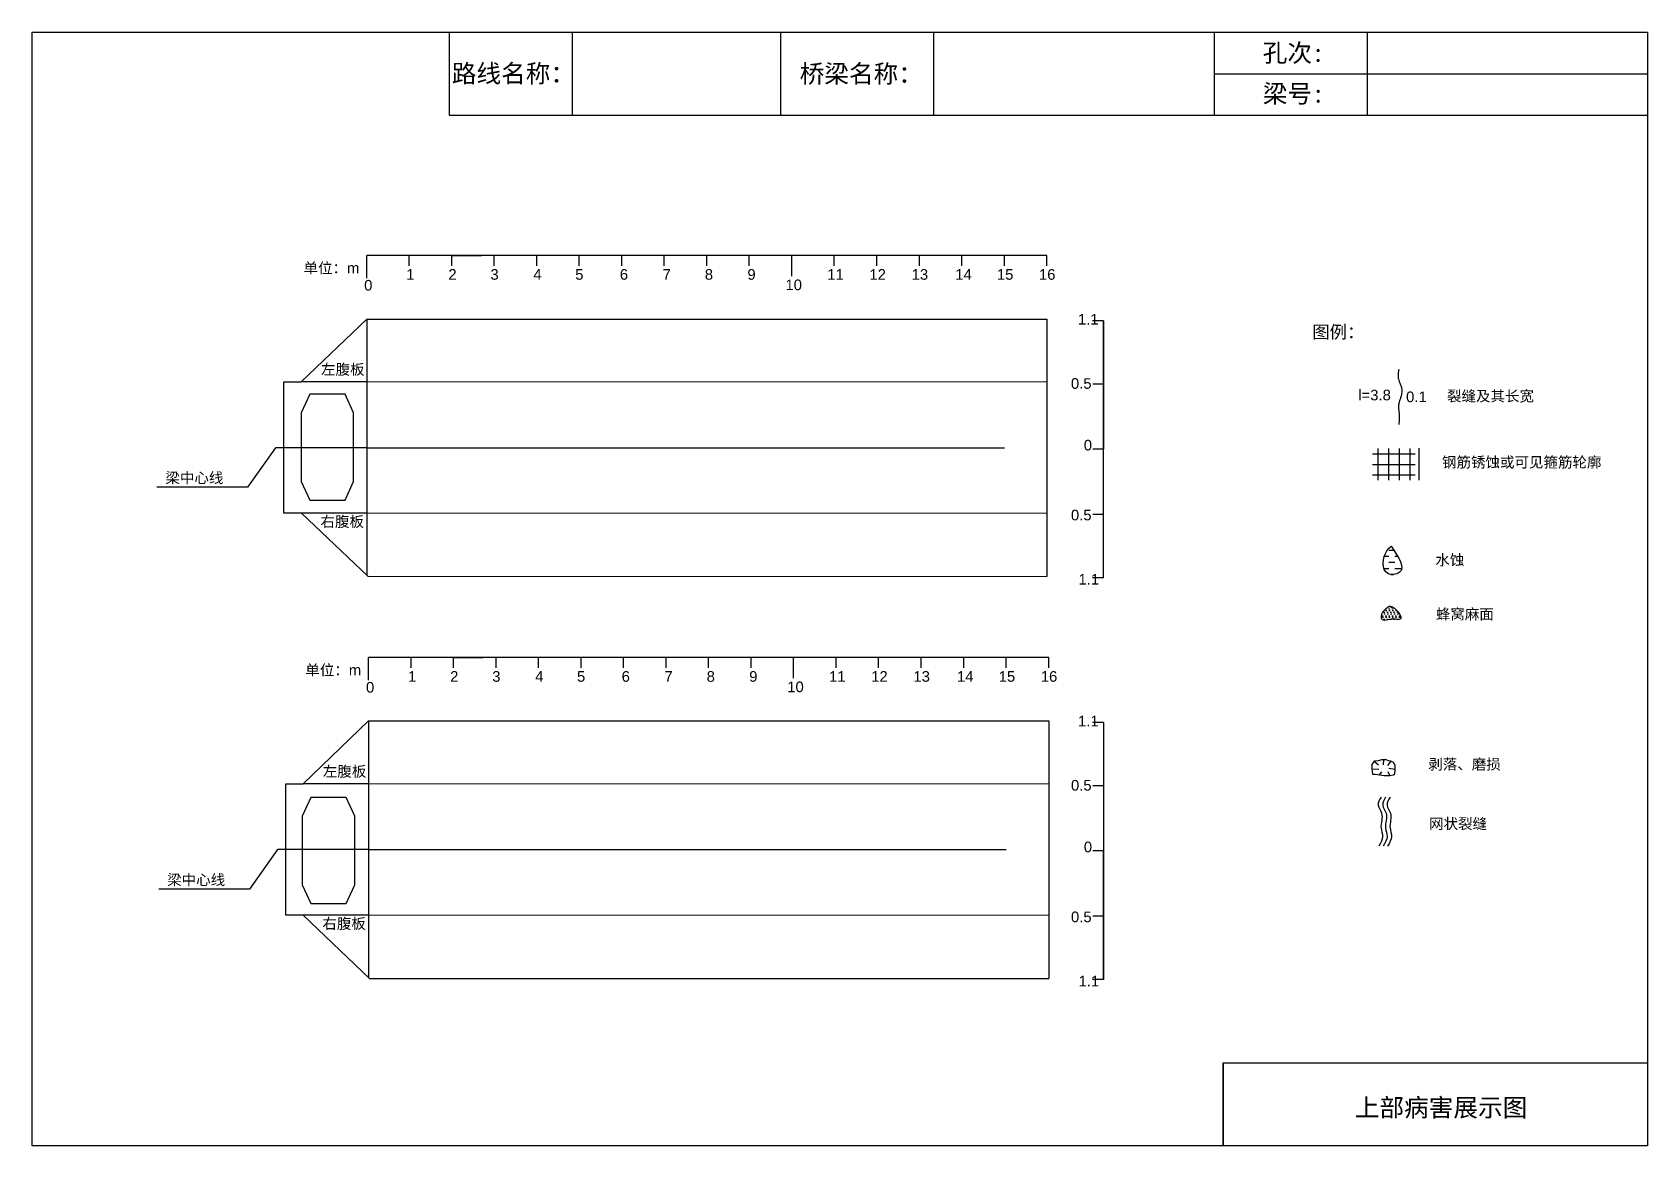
# Model space of a CAD drawing. Header units: millimetres. Extents: x 3506 to 3642, y 1512 to 1538.
# Drawn here: x 3604.4 to 3642.4, y 1511.86 to 1538.06 of the extents above; entities that cross this region are included whole.
import ezdxf

# ---------------------------------------------------------------- set-up
doc = ezdxf.new("R2010")
doc.units = ezdxf.units.MM
doc.linetypes.add('CENTER2', pattern=[1.125, 0.75, -0.125, 0.125, -0.125])
doc.linetypes.add('DASHED', pattern=[0.75, 0.5, -0.25])
for name, color, linetype in [('加固措施', 7, 'Continuous'), ('图层1', 7, 'Continuous'), ('病害', 5, 'Continuous')]:
    doc.layers.add(name, color=color, linetype=linetype)
doc.styles.get("Standard").update_dxf_attribs({"font": 'arial.ttf'})
doc.styles.add('汉字', font='')
doc.styles.get('汉字').set_extended_font_data('SimSun')

msp = doc.modelspace()

# ---------------------------------------------------------------- texts
for s, p in [('单位：m', (3610.782, 1532.393)), ('0', (3612.208, 1531.987)), ('1', (3613.199, 1532.242)), ('2', (3614.188, 1532.242)), ('3', (3615.178, 1532.242)), ('4', (3616.188, 1532.242)), ('5', (3617.173, 1532.242)), ('6', (3618.223, 1532.242)), ('7', (3619.229, 1532.242)), ('8', (3620.222, 1532.242)), ('9', (3621.223, 1532.242)), ('10', (3622.118, 1531.997)), ('11', (3623.101, 1532.242)), ('12', (3624.093, 1532.242)), ('13', (3625.087, 1532.242)), ('14', (3626.112, 1532.242)), ('15', (3627.093, 1532.242)), ('16', (3628.082, 1532.242)), ('1.1', (3629, 1531.188)), ('左腹板', (3611.194, 1530.008)), ('0.5', (3628.834, 1529.676)), ('0', (3629.137, 1528.225)), ('梁中心线', (3607.532, 1527.455)), ('右腹板', (3611.181, 1526.427)), ('0.5', (3628.834, 1526.58)), ('1.1', (3629.011, 1525.068)), ('单位：m', (3610.824, 1522.933)), ('0', (3612.251, 1522.527)), ('1', (3613.241, 1522.782)), ('2', (3614.23, 1522.782)), ('3', (3615.221, 1522.782)), ('4', (3616.231, 1522.782)), ('5', (3617.215, 1522.782)), ('6', (3618.265, 1522.782)), ('7', (3619.272, 1522.782)), ('8', (3620.265, 1522.782)), ('9', (3621.265, 1522.782)), ('10', (3622.161, 1522.537)), ('11', (3623.144, 1522.782)), ('12', (3624.135, 1522.782)), ('13', (3625.129, 1522.782)), ('14', (3626.154, 1522.782)), ('15', (3627.135, 1522.782)), ('16', (3628.125, 1522.782)), ('1.1', (3629.001, 1521.733)), ('左腹板', (3611.236, 1520.548)), ('0.5', (3628.835, 1520.221)), ('0', (3629.138, 1518.77)), ('梁中心线', (3607.574, 1517.996)), ('0.5', (3628.835, 1517.124)), ('右腹板', (3611.224, 1516.968)), ('1.1', (3629.012, 1515.613))]:
    msp.add_text(s, height=0.25).set_placement(p)
at = {"layer": '图层1', "style": '汉字'}
for s, p in [('孔次:', (3633.345, 1537.369)), ('路线名称：', (3614.27, 1536.883)), ('桥梁名称：', (3622.453, 1536.876)), ('梁号:', (3633.347, 1536.409)), ('上部病害展示图', (3635.512, 1512.551))]:
    msp.add_text(s, height=0.425, dxfattribs=at).set_placement(p)
at = {"layer": '图层1', "lineweight": -2, "attachment_point": 1}
for s, insert, char_height in [('图例：', (3634.511, 1531.163), 0.3), ('l=3.8', (3635.593, 1529.654), 0.25), ('0.1', (3636.718, 1529.612), 0.25), ('裂缝及其长宽', (3637.68, 1529.63), 0.25), ('钢筋锈蚀或可见箍筋轮廓', (3637.563, 1528.074), 0.25), ('水蚀', (3637.407, 1525.774), 0.25), ('蜂窝麻面', (3637.418, 1524.499), 0.25), ('剥落、磨损', (3637.24, 1520.967), 0.25), ('网状裂缝', (3637.259, 1519.567), 0.25)]:
    msp.add_mtext(s, dxfattribs=dict(at, insert=insert, char_height=char_height))

# ---------------------------------------------------------------- blocks, each defined once
blk = doc.blocks.new('adfsd')
at = {"lineweight": -2, "ltscale": 0.5}
for p, q in [((1140.876, -3083.768), (1140.94, -3083.769)), ((1140.897, -3083.694), (1140.936, -3083.729)), ((1140.948, -3083.824), (1140.969, -3083.796)), ((1140.983, -3083.682), (1140.981, -3083.729)), ((1141.053, -3083.694), (1141.022, -3083.735)), ((1141.045, -3083.83), (1141.028, -3083.796)), ((1141.094, -3083.772), (1141.036, -3083.763))]:
    blk.add_line(p, q, dxfattribs=at)
blk.add_lwpolyline([(1141, -3083.682), (1140.967, -3083.682), (1140.934, -3083.69), (1140.897, -3083.694), (1140.876, -3083.727), (1140.876, -3083.768), (1140.88, -3083.818), (1140.905, -3083.818), (1140.991, -3083.83), (1141.045, -3083.83), (1141.078, -3083.822), (1141.09, -3083.814), (1141.094, -3083.772), (1141.094, -3083.735), (1141.078, -3083.707), (1141.053, -3083.694), (1141.033, -3083.69), (1141, -3083.678)], dxfattribs=at)

# ---------------------------------------------------------------- hatches: boundary and pattern name
at = {"layer": '加固措施', "lineweight": -2}
h = msp.add_hatch(dxfattribs=at)
h.set_pattern_fill('DASH', color=256, scale=0.045)
h.set_pattern_definition([(0, (3364.41933, 1507.73418), (0.142875, 0.142875), [0.142875, -0.142875])])
edge = h.paths.add_edge_path()
edge.add_spline(control_points=[(3636.367, 1525.971), (3636.332, 1525.94), (3636.165, 1525.792), (3636.12, 1525.254), (3636.79, 1525.35), (3636.542, 1525.714), (3636.367, 1525.971)], knot_values=[0, 0, 0, 0, 3.237042, 15.187225, 21.182779, 35.601669, 35.601669, 35.601669, 35.601669], degree=3, periodic=0)
h = msp.add_hatch(dxfattribs=at)
h.set_pattern_fill('DOTS', scale=0.05)
h.set_pattern_definition([(0, (3334.145404, 1501.2817), (0.0396875, 0.079375), [0, -0.079375])])
edge = h.paths.add_edge_path()
edge.add_spline(control_points=[(3636.32, 1524.559), (3636.245, 1524.508), (3636.14, 1524.435), (3636.128, 1524.166), (3636.378, 1524.29), (3636.717, 1524.193), (3636.464, 1524.565), (3636.328, 1524.559), (3636.32, 1524.559)], knot_values=[0, 0, 0, 0, 5.205471, 7.397577, 12.944796, 16.169923, 23.88441, 24.400432, 24.400432, 24.400432, 24.400432], degree=3, periodic=0)
at = {"layer": '病害', "lineweight": -2}
h = msp.add_hatch(dxfattribs=at)
h.set_pattern_fill('DOTS', color=4, scale=0.05, style=0)
h.set_pattern_definition([(0, (3126.69406, 1471.71121), (0.0396875, 0.079375), [0, -0.079375])])
edge = h.paths.add_edge_path()
edge.add_spline(control_points=[(3636.32, 1524.559), (3636.245, 1524.508), (3636.14, 1524.435), (3636.128, 1524.166), (3636.378, 1524.29), (3636.717, 1524.193), (3636.464, 1524.565), (3636.328, 1524.559), (3636.32, 1524.559)], knot_values=[0, 0, 0, 0, 1.041094, 1.479515, 2.588959, 3.233985, 4.776882, 4.880086, 4.880086, 4.880086, 4.880086], degree=3, periodic=0)

# ---------------------------------------------------------------- linework, layer by layer
at = {"color": 0, "linetype": 'ByBlock'}
for p, q in [((3604.401, 1538.065), (3642.401, 1538.065)), ((3604.401, 1511.865), (3604.401, 1538.065)), ((3614.204, 1538.065), (3614.204, 1536.117)), ((3622.002, 1538.065), (3622.002, 1536.117)), ((3632.202, 1538.065), (3632.202, 1536.117)), ((3635.804, 1538.061), (3635.804, 1536.113)), ((3642.401, 1538.065), (3642.401, 1511.865)), ((3614.204, 1536.117), (3642.401, 1536.117)), ((3628.268, 1531.318), (3628.268, 1525.262)), ((3629.602, 1525.227), (3629.602, 1531.279)), ((3628.311, 1521.859), (3628.311, 1515.803)), ((3629.603, 1521.823), (3629.603, 1515.772)), ((3632.417, 1511.865), (3632.417, 1513.813)), ((3632.417, 1513.813), (3642.401, 1513.813)), ((3642.401, 1511.865), (3604.401, 1511.865))]:
    msp.add_line(p, q, dxfattribs=at)
at = {"color": 0}
for p, q in [((3628.268, 1532.81), (3612.268, 1532.81)), ((3612.268, 1532.281), (3612.268, 1532.81)), ((3613.268, 1532.568), (3613.268, 1532.81)), ((3614.268, 1532.81), (3614.968, 1532.81)), ((3614.268, 1532.568), (3614.268, 1532.81)), ((3615.268, 1532.568), (3615.268, 1532.81)), ((3616.268, 1532.568), (3616.268, 1532.81)), ((3617.268, 1532.568), (3617.268, 1532.81)), ((3618.268, 1532.568), (3618.268, 1532.81)), ((3619.268, 1532.568), (3619.268, 1532.81)), ((3620.268, 1532.568), (3620.268, 1532.81)), ((3621.268, 1532.568), (3621.268, 1532.81)), ((3622.268, 1532.327), (3622.268, 1532.81)), ((3623.268, 1532.568), (3623.268, 1532.81)), ((3624.268, 1532.568), (3624.268, 1532.81)), ((3625.268, 1532.568), (3625.268, 1532.81)), ((3626.268, 1532.568), (3626.268, 1532.81)), ((3627.268, 1532.568), (3627.268, 1532.81)), ((3628.268, 1532.568), (3628.268, 1532.81)), ((3612.27, 1531.318), (3610.728, 1529.837)), ((3612.27, 1531.318), (3628.268, 1531.318)), ((3612.27, 1531.318), (3612.27, 1525.283)), ((3629.602, 1531.279), (3629.339, 1531.279)), ((3629.602, 1531.279), (3629.602, 1529.537)), ((3628.268, 1529.829), (3612.272, 1529.837)), ((3629.602, 1529.785), (3629.352, 1529.785)), ((3629.602, 1529.537), (3629.602, 1528.257)), ((3610.125, 1528.29), (3609.464, 1527.365)), ((3629.602, 1528.257), (3629.352, 1528.257)), ((3629.602, 1526.969), (3629.602, 1528.249)), ((3609.464, 1527.365), (3607.332, 1527.365)), ((3629.602, 1525.227), (3629.602, 1526.969)), ((3612.291, 1525.263), (3610.734, 1526.746)), ((3628.268, 1526.752), (3612.272, 1526.744)), ((3629.602, 1526.721), (3629.352, 1526.721)), ((3612.291, 1525.263), (3628.268, 1525.262)), ((3629.602, 1525.227), (3629.339, 1525.227)), ((3628.311, 1523.35), (3612.311, 1523.35)), ((3612.311, 1522.821), (3612.311, 1523.35)), ((3613.311, 1523.108), (3613.311, 1523.35)), ((3614.311, 1523.35), (3615.011, 1523.35)), ((3614.311, 1523.108), (3614.311, 1523.35)), ((3615.311, 1523.108), (3615.311, 1523.35)), ((3616.311, 1523.108), (3616.311, 1523.35)), ((3617.311, 1523.108), (3617.311, 1523.35)), ((3618.311, 1523.108), (3618.311, 1523.35)), ((3619.311, 1523.108), (3619.311, 1523.35)), ((3620.311, 1523.108), (3620.311, 1523.35)), ((3621.311, 1523.108), (3621.311, 1523.35)), ((3622.311, 1522.867), (3622.311, 1523.35)), ((3623.311, 1523.108), (3623.311, 1523.35)), ((3624.311, 1523.108), (3624.311, 1523.35)), ((3625.311, 1523.108), (3625.311, 1523.35)), ((3626.311, 1523.108), (3626.311, 1523.35)), ((3627.311, 1523.108), (3627.311, 1523.35)), ((3628.311, 1523.108), (3628.311, 1523.35)), ((3612.312, 1521.859), (3610.77, 1520.378)), ((3612.312, 1521.859), (3628.311, 1521.859)), ((3612.312, 1521.859), (3612.312, 1515.823)), ((3629.603, 1521.823), (3629.34, 1521.823)), ((3629.603, 1521.823), (3629.603, 1520.082)), ((3628.311, 1520.37), (3612.315, 1520.378)), ((3629.603, 1520.33), (3629.353, 1520.33)), ((3629.603, 1520.082), (3629.603, 1518.802)), ((3610.168, 1518.831), (3609.507, 1517.905)), ((3629.603, 1518.802), (3629.353, 1518.802)), ((3629.603, 1517.514), (3629.603, 1518.794)), ((3609.507, 1517.905), (3607.374, 1517.905)), ((3629.603, 1515.772), (3629.603, 1517.514)), ((3612.333, 1515.803), (3610.776, 1517.286)), ((3628.311, 1517.292), (3612.315, 1517.284)), ((3629.603, 1517.265), (3629.353, 1517.265)), ((3612.333, 1515.803), (3628.311, 1515.803)), ((3629.603, 1515.772), (3629.34, 1515.772))]:
    msp.add_line(p, q, dxfattribs=at)
at = {"color": 5}
for p, q in [((3610.322, 1526.746), (3610.322, 1529.837)), ((3610.322, 1529.837), (3610.728, 1529.837)), ((3612.272, 1529.837), (3610.728, 1529.837)), ((3610.734, 1526.746), (3610.322, 1526.746)), ((3612.279, 1526.752), (3610.734, 1526.746)), ((3610.364, 1517.286), (3610.364, 1520.378)), ((3610.364, 1520.378), (3610.77, 1520.378)), ((3612.315, 1520.378), (3610.77, 1520.378)), ((3610.776, 1517.286), (3610.364, 1517.286)), ((3612.321, 1517.292), (3610.776, 1517.286))]:
    msp.add_line(p, q, dxfattribs=at)
for p, q in [((3612.268, 1528.29), (3610.125, 1528.29)), ((3612.311, 1518.831), (3610.168, 1518.831))]:
    msp.add_line(p, q)
at = {"color": 1, "linetype": 'CENTER2', "ltscale": 20}
for p, q in [((3612.268, 1528.29), (3628.268, 1528.29)), ((3612.268, 1528.29), (3628.268, 1528.29)), ((3612.311, 1518.831), (3628.311, 1518.831)), ((3612.311, 1518.831), (3628.311, 1518.831))]:
    msp.add_line(p, q, dxfattribs=at)
at = {"color": 1, "linetype": 'DASHED', "ltscale": 2}
for p, q in [((3635.932, 1528.148), (3637.182, 1528.148)), ((3636.057, 1528.273), (3636.057, 1527.523)), ((3636.307, 1528.273), (3636.307, 1527.523)), ((3636.557, 1528.273), (3636.557, 1527.523)), ((3636.807, 1528.273), (3636.807, 1527.523)), ((3637.021, 1528.275), (3637.021, 1527.525)), ((3635.932, 1527.898), (3637.182, 1527.898)), ((3635.932, 1527.648), (3637.182, 1527.648))]:
    msp.add_line(p, q, dxfattribs=at)
at = {"color": 0, "linetype": 'ByBlock'}
msp.add_lwpolyline([(3604.401, 1538.065), (3642.401, 1538.065), (3642.401, 1511.865), (3604.401, 1511.865)], close=True, dxfattribs=at)
at = {"color": 5}
for points in [[(3610.929, 1527.059), (3611.761, 1527.059), (3611.961, 1527.495), (3611.961, 1529.114), (3611.761, 1529.549), (3610.929, 1529.549), (3610.729, 1529.114), (3610.729, 1527.495)], [(3610.953, 1517.566), (3611.785, 1517.566), (3611.985, 1518.001), (3611.985, 1519.62), (3611.785, 1520.056), (3610.953, 1520.056), (3610.753, 1519.62), (3610.753, 1518.001)]]:
    msp.add_lwpolyline(points, close=True, dxfattribs=at)
at = {"lineweight": -2}
msp.add_spline([(3636.32, 1524.559), (3636.146, 1524.366), (3636.146, 1524.256), (3636.423, 1524.256), (3636.584, 1524.256), (3636.345, 1524.559), (3636.32, 1524.559)], degree=3, dxfattribs=at)
for points in [[(3636.129, 1520.068), (3636.062, 1519.878), (3636.142, 1519.688), (3636.129, 1519.344), (3636.166, 1519.142), (3636.074, 1518.915)], [(3636.235, 1520.068), (3636.168, 1519.878), (3636.248, 1519.688), (3636.235, 1519.344), (3636.272, 1519.142), (3636.18, 1518.915)], [(3636.34, 1520.068), (3636.272, 1519.878), (3636.352, 1519.688), (3636.34, 1519.344), (3636.376, 1519.142), (3636.284, 1518.915)]]:
    msp.add_spline(points, degree=3)
at = {"layer": '加固措施', "lineweight": -2}
msp.add_spline([(3636.367, 1525.971), (3636.267, 1525.866), (3636.289, 1525.329), (3636.558, 1525.351), (3636.367, 1525.971)], degree=3, dxfattribs=at)
at = {"layer": '图层1', "lineweight": -2}
msp.add_open_spline([(3636.546, 1530.128), (3636.543, 1530.113), (3636.541, 1530.098), (3636.533, 1530.052), (3636.529, 1530.022), (3636.528, 1529.982), (3636.528, 1529.969), (3636.529, 1529.948), (3636.53, 1529.941), (3636.533, 1529.925), (3636.534, 1529.918), (3636.541, 1529.891), (3636.549, 1529.869), (3636.567, 1529.823), (3636.577, 1529.798), (3636.597, 1529.743), (3636.606, 1529.713), (3636.615, 1529.663), (3636.617, 1529.643), (3636.618, 1529.603), (3636.616, 1529.584), (3636.611, 1529.548), (3636.608, 1529.531), (3636.599, 1529.497), (3636.595, 1529.481), (3636.582, 1529.441), (3636.574, 1529.418), (3636.56, 1529.375), (3636.554, 1529.354), (3636.547, 1529.327), (3636.545, 1529.318), (3636.543, 1529.303), (3636.542, 1529.296), (3636.541, 1529.281), (3636.54, 1529.274), (3636.54, 1529.247), (3636.541, 1529.225), (3636.545, 1529.18), (3636.547, 1529.156), (3636.552, 1529.114), (3636.553, 1529.097), (3636.555, 1529.064), (3636.556, 1529.048), (3636.557, 1529.018), (3636.557, 1529.003), (3636.556, 1528.959), (3636.554, 1528.93), (3636.551, 1528.88), (3636.549, 1528.859), (3636.547, 1528.838)], degree=3, knots=[0, 0, 0, 0, 0.93103, 0.93103, 2.904338, 2.904338, 3.933552, 3.933552, 4.598026, 4.598026, 5.2625, 5.2625, 6.799065, 6.799065, 8.335629, 8.335629, 9.872194, 9.872194, 10.744529, 10.744529, 11.616864, 11.616864, 12.4892, 12.4892, 13.361535, 13.361535, 14.755665, 14.755665, 16.149795, 16.149795, 16.835641, 16.835641, 17.410365, 17.410365, 17.98509, 17.98509, 19.45733, 19.45733, 20.929571, 20.929571, 21.910052, 21.910052, 22.722819, 22.722819, 23.535585, 23.535585, 25.161117, 25.161117, 26.428502, 26.428502, 26.428502, 26.428502], dxfattribs=at)
at = {"layer": '病害', "color": 5}
for p, q in [((3614.204, 1538.065), (3614.204, 1536.117)), ((3622.002, 1538.065), (3622.002, 1536.117)), ((3632.202, 1538.065), (3632.202, 1536.117)), ((3642.401, 1538.065), (3642.401, 1536.117)), ((3614.204, 1536.117), (3632.162, 1536.117)), ((3632.162, 1536.117), (3642.401, 1536.117)), ((3632.417, 1513.813), (3642.401, 1513.813)), ((3632.417, 1513.813), (3632.417, 1511.865))]:
    msp.add_line(p, q, dxfattribs=at)
at = {"layer": '病害', "color": 0}
for p, q in [((3617.1, 1538.065), (3617.1, 1536.117)), ((3625.604, 1538.065), (3625.604, 1536.117)), ((3632.202, 1537.087), (3642.402, 1537.087))]:
    msp.add_line(p, q, dxfattribs=at)

# ---------------------------------------------------------------- block references
at = {"color": 0, "xscale": 2.5, "yscale": 2.5, "zscale": 2.5}
msp.add_blockref('adfsd', (783.726, 9230.15), dxfattribs=at)

msp.set_redraw_order([(e.dxf.handle, doc.entitydb.next_handle()) for e in msp.query("TEXT MTEXT ATTDEF DIMENSION ARC_DIMENSION")])  # texts and dimensions are drawn at this point

doc.saveas('drawing.dxf')
